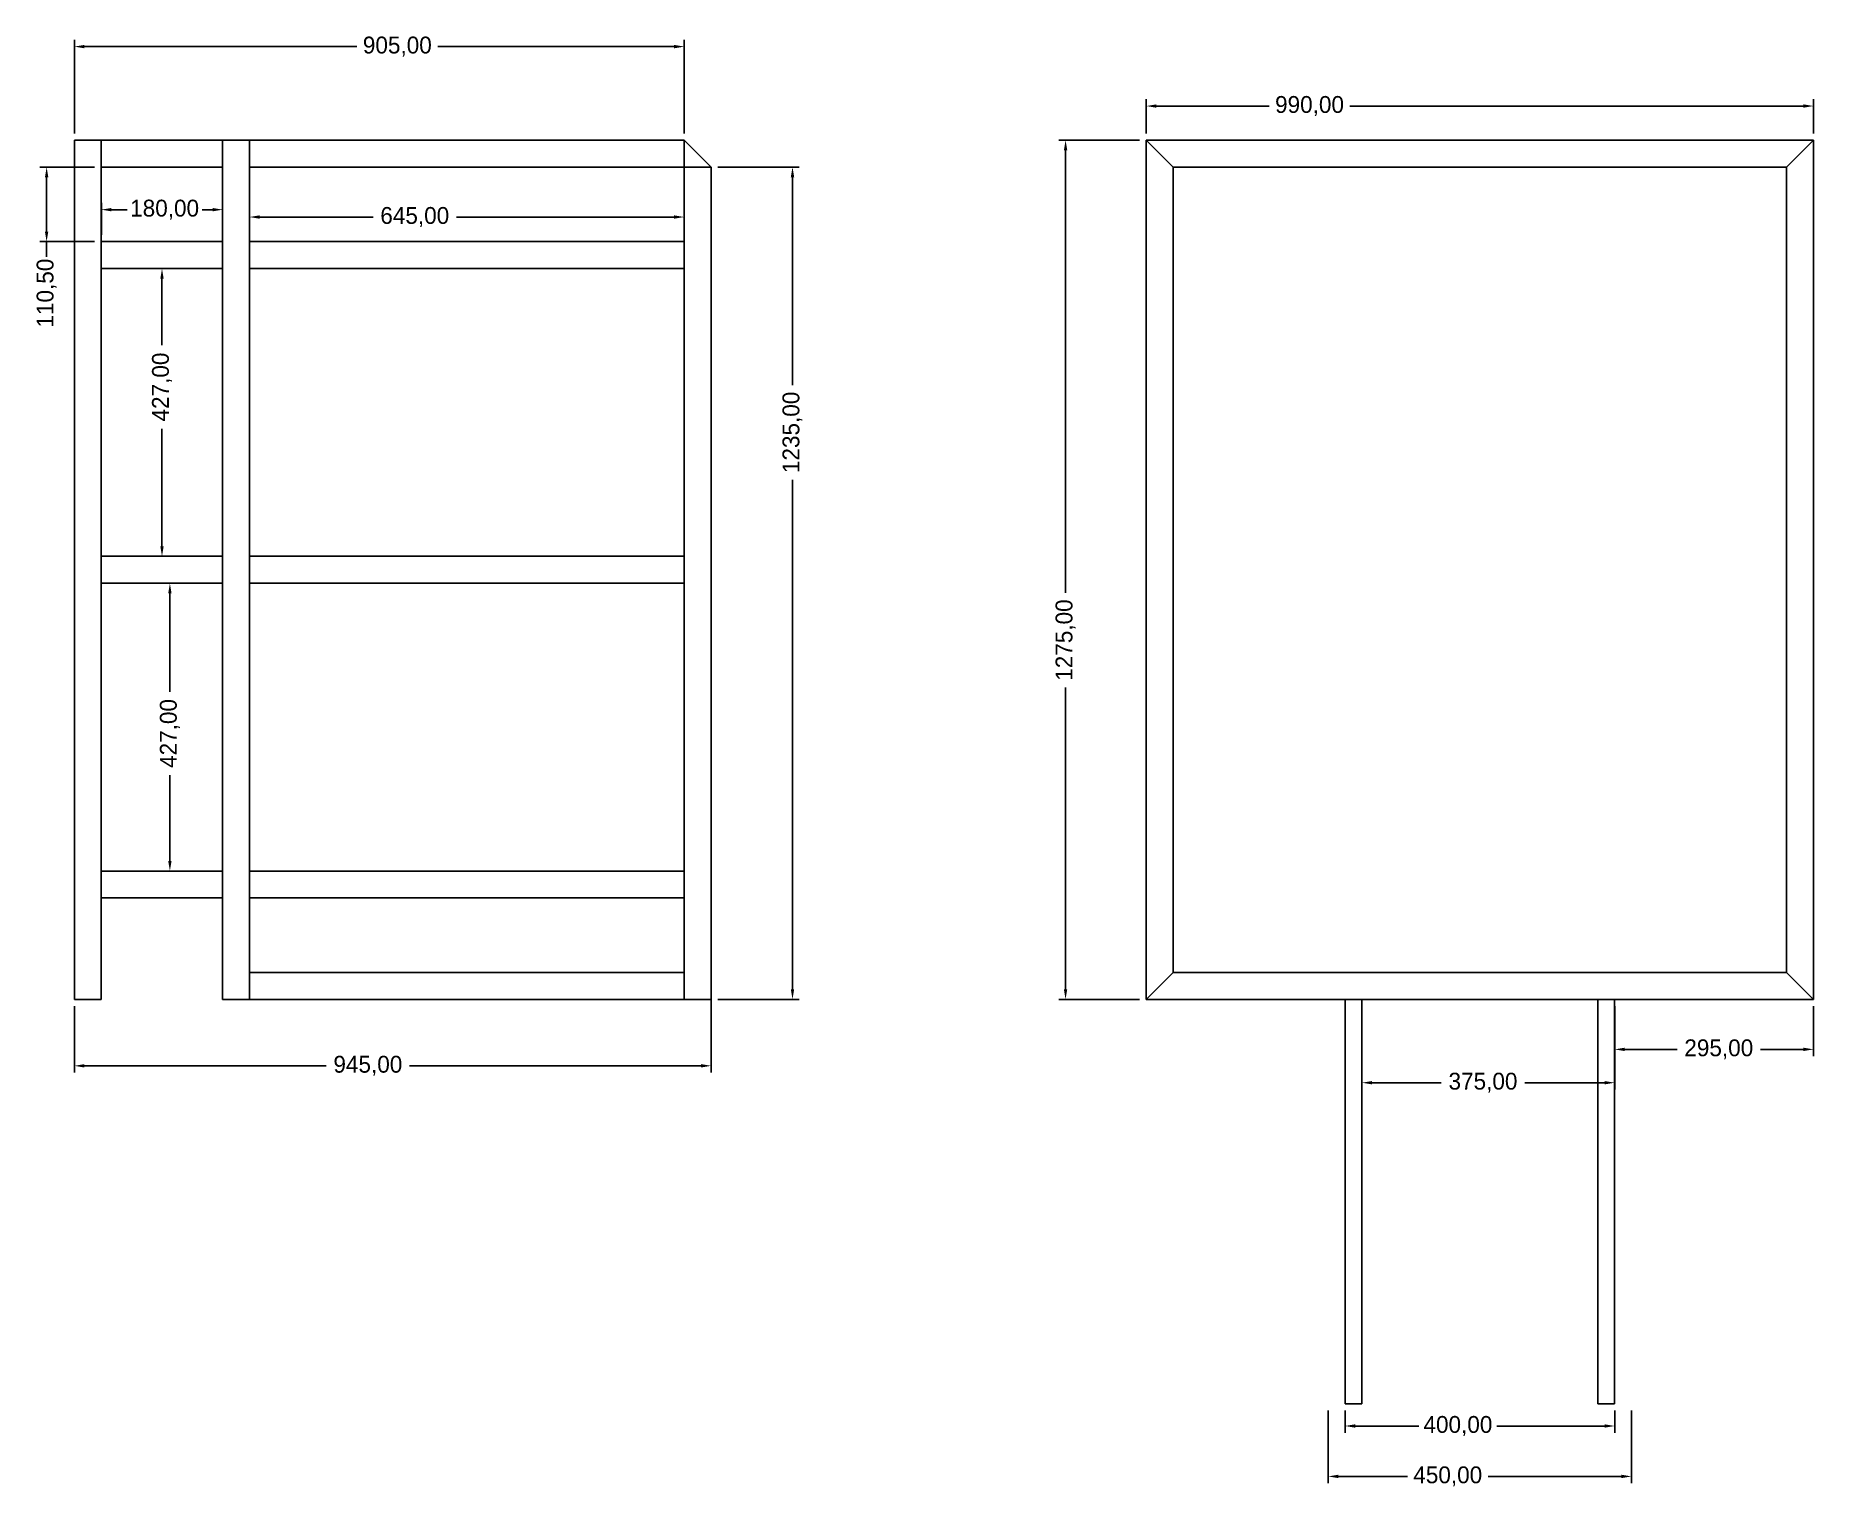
# Model space of a CAD drawing. Header units: millimetres. Extents: x 1539 to 19798, y -4932 to 6751.
# Drawn here: x 4827 to 7465, y -4569 to -2415 of the extents above; entities that cross this region are included whole.
import ezdxf

# ---------------------------------------------------------------- set-up
doc = ezdxf.new("R2010")
doc.units = ezdxf.units.MM
doc.header["$PDSIZE"] = -1
doc.dimstyles.new('ISO-25', dxfattribs={"dimtxt": 2.5, "dimasz": 2.5, "dimexe": 1.25, "dimexo": 0.625, "dimtad": 1, "dimtxsty": 'Standard', "dimcen": 2.5, "dimadec": 0, "dimazin": 0, "dimtfac": 1, "dimtmove": 0, "dimatfit": 3, "dimfxl": 1, "dimarcsym": 0})

msp = doc.modelspace()

# ---------------------------------------------------------------- blocks, each defined once
blk = doc.blocks.new('*D17')
at = {"color": 0, "lineweight": -2}
for p, q in [((6475.5, -2560), (6475.5, -2509.3)), ((6490.5, -2519.3), (6657.9, -2519.3)), ((7450.5, -2519.3), (6777.6, -2519.3)), ((7465.5, -2560), (7465.5, -2509.3))]:
    blk.add_line(p, q, dxfattribs=at)
at = {"color": 0}
for points in [[(6490.5, -2516.8), (6490.5, -2521.8), (6475.5, -2519.3)], [(7450.5, -2516.8), (7450.5, -2521.8), (7465.5, -2519.3)]]:
    blk.add_solid(points, dxfattribs=at)
at = {"layer": 'Defpoints', "color": 0}
for p in [(6475.5, -2519.3), (6475.5, -2570), (7465.5, -2570)]:
    blk.add_point(p, dxfattribs=at)
at = {"color": 0, "insert": (6717.7, -2519.3), "char_height": 25, "attachment_point": 5}
blk.add_mtext('990,00', dxfattribs=at)
blk = doc.blocks.new('*D18')
at = {"color": 0, "lineweight": -2}
for p, q in [((6465.5, -2570), (6345.7, -2570)), ((6355.7, -2585), (6355.7, -3241.6)), ((6355.7, -3830), (6355.7, -3382.1)), ((6465.5, -3845), (6345.7, -3845))]:
    blk.add_line(p, q, dxfattribs=at)
at = {"color": 0}
for points in [[(6353.2, -2585), (6358.2, -2585), (6355.7, -2570)], [(6353.2, -3830), (6358.2, -3830), (6355.7, -3845)]]:
    blk.add_solid(points, dxfattribs=at)
at = {"layer": 'Defpoints', "color": 0}
for p in [(6475.5, -2570), (6355.7, -3845), (6475.5, -3845)]:
    blk.add_point(p, dxfattribs=at)
at = {"color": 0, "insert": (6355.7, -3311.8), "char_height": 25, "attachment_point": 5, "rotation": 90}
blk.add_mtext('1275,00', dxfattribs=at)
blk = doc.blocks.new('*D19')
at = {"color": 0, "lineweight": -2}
for p, q in [((5839.9, -2610), (5960.5, -2610)), ((5950.5, -2625), (5950.5, -2933.4)), ((5950.5, -3830), (5950.5, -3073.9)), ((5839.9, -3845), (5960.5, -3845))]:
    blk.add_line(p, q, dxfattribs=at)
at = {"color": 0}
for points in [[(5948, -2625), (5953, -2625), (5950.5, -2610)], [(5948, -3830), (5953, -3830), (5950.5, -3845)]]:
    blk.add_solid(points, dxfattribs=at)
at = {"layer": 'Defpoints', "color": 0}
for p in [(5829.9, -2610), (5950.5, -2610), (5829.9, -3845)]:
    blk.add_point(p, dxfattribs=at)
at = {"color": 0, "insert": (5950.5, -3003.6), "char_height": 25, "attachment_point": 5, "rotation": 90}
blk.add_mtext('1235,00', dxfattribs=at)
blk = doc.blocks.new('*D20')
at = {"color": 0, "lineweight": -2}
for p, q in [((5144.9, -2710.5), (5144.9, -2674)), ((5159.9, -2684), (5328.1, -2684)), ((5774.9, -2684), (5452, -2684)), ((5789.9, -2710.5), (5789.9, -2674))]:
    blk.add_line(p, q, dxfattribs=at)
at = {"color": 0}
for points in [[(5159.9, -2681.5), (5159.9, -2686.5), (5144.9, -2684)], [(5774.9, -2681.5), (5774.9, -2686.5), (5789.9, -2684)]]:
    blk.add_solid(points, dxfattribs=at)
at = {"layer": 'Defpoints', "color": 0}
for p in [(5144.9, -2684), (5144.9, -2720.5), (5789.9, -2720.5)]:
    blk.add_point(p, dxfattribs=at)
at = {"color": 0, "insert": (5390, -2684), "char_height": 25, "attachment_point": 5}
blk.add_mtext('645,00', dxfattribs=at)
blk = doc.blocks.new('*D21')
at = {"color": 0, "lineweight": -2}
for p, q in [((4924.9, -2710.5), (4924.9, -2663.1)), ((5104.9, -2710.5), (5104.9, -2663.1)), ((4939.9, -2673.1), (4963.1, -2673.1)), ((5089.9, -2673.1), (5074.5, -2673.1))]:
    blk.add_line(p, q, dxfattribs=at)
at = {"color": 0}
for points in [[(4939.9, -2670.6), (4939.9, -2675.6), (4924.9, -2673.1)], [(5089.9, -2670.6), (5089.9, -2675.6), (5104.9, -2673.1)]]:
    blk.add_solid(points, dxfattribs=at)
at = {"layer": 'Defpoints', "color": 0}
for p in [(4924.9, -2673.1), (4924.9, -2720.5), (5104.9, -2720.5)]:
    blk.add_point(p, dxfattribs=at)
at = {"color": 0, "insert": (5018.8, -2673.1), "char_height": 25, "attachment_point": 5}
blk.add_mtext('180,00', dxfattribs=at)
blk = doc.blocks.new('*D22')
at = {"color": 0, "lineweight": -2}
for p, q in [((4914.9, -2610), (4833.7, -2610)), ((4843.7, -2625), (4843.7, -2705.5)), ((4914.9, -2720.5), (4833.7, -2720.5)), ((4843.7, -2720.5), (4843.7, -2743.3))]:
    blk.add_line(p, q, dxfattribs=at)
at = {"color": 0}
for points in [[(4841.2, -2625), (4846.2, -2625), (4843.7, -2610)], [(4841.2, -2705.5), (4846.2, -2705.5), (4843.7, -2720.5)]]:
    blk.add_solid(points, dxfattribs=at)
at = {"layer": 'Defpoints', "color": 0}
for p in [(4843.7, -2610), (4924.9, -2610), (4924.9, -2720.5)]:
    blk.add_point(p, dxfattribs=at)
at = {"color": 0, "insert": (4843.7, -2796.9), "char_height": 25, "attachment_point": 5, "rotation": 90}
blk.add_mtext('110,50', dxfattribs=at)
blk = doc.blocks.new('*D23')
at = {"color": 0, "lineweight": -2}
for p, q in [((5014.9, -2775.5), (5014.9, -2874.4)), ((5014.9, -3172.5), (5014.9, -2998.2)), ((5002.6, -3187.5), (5024.9, -3187.5))]:
    blk.add_line(p, q, dxfattribs=at)
at = {"color": 0}
for points in [[(5012.4, -2775.5), (5017.4, -2775.5), (5014.9, -2760.5)], [(5012.4, -3172.5), (5017.4, -3172.5), (5014.9, -3187.5)]]:
    blk.add_solid(points, dxfattribs=at)
at = {"layer": 'Defpoints', "color": 0}
for p in [(5014.9, -2760.5), (5014.9, -2760.5), (4992.6, -3187.5)]:
    blk.add_point(p, dxfattribs=at)
at = {"color": 0, "insert": (5014.9, -2936.3), "char_height": 25, "attachment_point": 5, "rotation": 90}
blk.add_mtext('427,00', dxfattribs=at)
blk = doc.blocks.new('*D24')
at = {"color": 0, "lineweight": -2}
for p, q in [((5035.7, -3227.5), (5016.6, -3227.5)), ((5026.6, -3242.5), (5026.6, -3388.5)), ((5026.6, -3639.5), (5026.6, -3512.4)), ((5035.7, -3654.5), (5016.6, -3654.5))]:
    blk.add_line(p, q, dxfattribs=at)
at = {"color": 0}
for points in [[(5024.1, -3242.5), (5029.1, -3242.5), (5026.6, -3227.5)], [(5024.1, -3639.5), (5029.1, -3639.5), (5026.6, -3654.5)]]:
    blk.add_solid(points, dxfattribs=at)
at = {"layer": 'Defpoints', "color": 0}
for p in [(5026.6, -3227.5), (5045.7, -3227.5), (5045.7, -3654.5)]:
    blk.add_point(p, dxfattribs=at)
at = {"color": 0, "insert": (5026.6, -3450.4), "char_height": 25, "attachment_point": 5, "rotation": 90}
blk.add_mtext('427,00', dxfattribs=at)
blk = doc.blocks.new('*D25')
at = {"color": 0, "lineweight": -2}
for p, q in [((5829.9, -3810.3), (5829.9, -3953.6)), ((4884.9, -3855), (4884.9, -3953.6)), ((4899.9, -3943.6), (5258.4, -3943.6)), ((5814.9, -3943.6), (5382.3, -3943.6))]:
    blk.add_line(p, q, dxfattribs=at)
at = {"color": 0}
for points in [[(4899.9, -3941.1), (4899.9, -3946.1), (4884.9, -3943.6)], [(5814.9, -3941.1), (5814.9, -3946.1), (5829.9, -3943.6)]]:
    blk.add_solid(points, dxfattribs=at)
at = {"layer": 'Defpoints', "color": 0}
for p in [(5829.9, -3800.3), (4884.9, -3845), (4884.9, -3943.6)]:
    blk.add_point(p, dxfattribs=at)
at = {"color": 0, "insert": (5320.4, -3943.6), "char_height": 25, "attachment_point": 5}
blk.add_mtext('945,00', dxfattribs=at)
blk = doc.blocks.new('*D26')
at = {"color": 0, "lineweight": -2}
for p, q in [((4884.9, -2560), (4884.9, -2421.1)), ((5789.9, -2560), (5789.9, -2421.1)), ((4899.9, -2431.1), (5304.2, -2431.1)), ((5774.9, -2431.1), (5424, -2431.1))]:
    blk.add_line(p, q, dxfattribs=at)
at = {"color": 0}
for points in [[(4899.9, -2428.6), (4899.9, -2433.6), (4884.9, -2431.1)], [(5774.9, -2428.6), (5774.9, -2433.6), (5789.9, -2431.1)]]:
    blk.add_solid(points, dxfattribs=at)
at = {"layer": 'Defpoints', "color": 0}
for p in [(4884.9, -2431.1), (4884.9, -2570), (5789.9, -2570)]:
    blk.add_point(p, dxfattribs=at)
at = {"color": 0, "insert": (5364.1, -2431.1), "char_height": 25, "attachment_point": 5}
blk.add_mtext('905,00', dxfattribs=at)
blk = doc.blocks.new('*D63')
at = {"color": 0, "lineweight": -2}
for p, q in [((6745.5, -4455), (6745.5, -4562.9)), ((7195.5, -4455), (7195.5, -4562.9)), ((6760.5, -4552.9), (6863, -4552.9)), ((7180.5, -4552.9), (6982.7, -4552.9))]:
    blk.add_line(p, q, dxfattribs=at)
at = {"color": 0}
for points in [[(6760.5, -4550.4), (6760.5, -4555.4), (6745.5, -4552.9)], [(7180.5, -4550.4), (7180.5, -4555.4), (7195.5, -4552.9)]]:
    blk.add_solid(points, dxfattribs=at)
at = {"layer": 'Defpoints', "color": 0}
for p in [(6745.5, -4445), (7195.5, -4445), (6745.5, -4552.9)]:
    blk.add_point(p, dxfattribs=at)
at = {"color": 0, "insert": (6922.8, -4552.9), "char_height": 25, "attachment_point": 5}
blk.add_mtext('450,00', dxfattribs=at)
blk = doc.blocks.new('*D68')
at = {"color": 0, "lineweight": -2}
for p, q in [((6795.5, -3855), (6795.5, -3978.7)), ((7170.5, -3855), (7170.5, -3978.7)), ((6810.5, -3968.7), (6913.2, -3968.7)), ((7155.5, -3968.7), (7037.1, -3968.7))]:
    blk.add_line(p, q, dxfattribs=at)
at = {"color": 0}
for points in [[(6810.5, -3966.2), (6810.5, -3971.2), (6795.5, -3968.7)], [(7155.5, -3966.2), (7155.5, -3971.2), (7170.5, -3968.7)]]:
    blk.add_solid(points, dxfattribs=at)
at = {"layer": 'Defpoints', "color": 0}
for p in [(6795.5, -3845), (7170.5, -3845), (6795.5, -3968.7)]:
    blk.add_point(p, dxfattribs=at)
at = {"color": 0, "insert": (6975.1, -3968.7), "char_height": 25, "attachment_point": 5}
blk.add_mtext('375,00', dxfattribs=at)
blk = doc.blocks.new('*D69')
at = {"color": 0, "lineweight": -2}
for p, q in [((6770.5, -4455), (6770.5, -4488.1)), ((7170.5, -4455), (7170.5, -4488.1)), ((6785.5, -4478.1), (6880.1, -4478.1)), ((7155.5, -4478.1), (6995.7, -4478.1))]:
    blk.add_line(p, q, dxfattribs=at)
at = {"color": 0}
for points in [[(6785.5, -4475.6), (6785.5, -4480.6), (6770.5, -4478.1)], [(7155.5, -4475.6), (7155.5, -4480.6), (7170.5, -4478.1)]]:
    blk.add_solid(points, dxfattribs=at)
at = {"layer": 'Defpoints', "color": 0}
for p in [(6770.5, -4445), (7170.5, -4445), (6770.5, -4478.1)]:
    blk.add_point(p, dxfattribs=at)
at = {"color": 0, "insert": (6937.9, -4478.1), "char_height": 25, "attachment_point": 5}
blk.add_mtext('400,00', dxfattribs=at)
blk = doc.blocks.new('*D70')
at = {"color": 0, "lineweight": -2}
for p, q in [((7170.5, -3855), (7170.5, -3929.2)), ((7465.5, -3855), (7465.5, -3929.2)), ((7185.5, -3919.2), (7263.1, -3919.2)), ((7450.5, -3919.2), (7386.9, -3919.2))]:
    blk.add_line(p, q, dxfattribs=at)
at = {"color": 0}
for points in [[(7185.5, -3916.7), (7185.5, -3921.7), (7170.5, -3919.2)], [(7450.5, -3916.7), (7450.5, -3921.7), (7465.5, -3919.2)]]:
    blk.add_solid(points, dxfattribs=at)
at = {"layer": 'Defpoints', "color": 0}
for p in [(7170.5, -3845), (7465.5, -3845), (7170.5, -3919.2)]:
    blk.add_point(p, dxfattribs=at)
at = {"color": 0, "insert": (7325, -3919.2), "char_height": 25, "attachment_point": 5}
blk.add_mtext('295,00', dxfattribs=at)

# ---------------------------------------------------------------- dimensions: what is measured, and where the dimension line sits
for base, p1, p2, picture, middle in [((4884.868, -2431.1056), (5789.868, -2570.0015), (4884.868, -2570.0015), '*D26', (5364.1019, -2431.1056)), ((6475.451, -2519.2523), (7465.451, -2570.0015), (6475.451, -2570.0015), '*D17', (6717.7321, -2519.2523)), ((4924.868, -2673.1254), (5104.868, -2720.5015), (4924.868, -2720.5015), '*D21', (5018.7821, -2673.1254)), ((5144.868, -2683.9927), (5789.868, -2720.5015), (5144.868, -2720.5015), '*D20', (5390.0302, -2683.9927)), ((4884.868, -3943.62), (5829.868, -3800.327), (4884.868, -3845.0015), '*D25', (5320.3867, -3943.62)), ((6795.451, -3968.7439), (7170.451, -3845.0015), (6795.451, -3845.0015), '*D68', (6975.1466, -3968.7439)), ((7170.451, -3919.1897), (7465.451, -3845.0015), (7170.451, -3845.0015), '*D70', (7324.9948, -3919.1897)), ((6745.451, -4552.8761), (7195.451, -4445.0015), (6745.451, -4445.0015), '*D63', (6922.8483, -4552.8761)), ((6770.451, -4478.0519), (7170.451, -4445.0015), (6770.451, -4445.0015), '*D69', (6937.9094, -4478.0519))]:
    dim = msp.add_linear_dim(base=base, p1=p1, p2=p2, dimstyle='ISO-25', override={"dimtxt": 25, "dimasz": 15, "dimexe": 10, "dimexo": 10, "dimgap": 1.524, "dimtad": 0, "dimzin": 0, "dimadec": 2, "dimtzin": 0})
    dim.commit()
    dim.dimension.update_dxf_attribs({"geometry": picture, "text_midpoint": middle, "dimtype": 160})
for base, p1, p2, picture, middle in [((6355.6932, -3845.0015), (6475.451, -2570.0015), (6475.451, -3845.0015), '*D18', (6355.6932, -3311.8246)), ((4843.6961, -2610.0015), (4924.868, -2720.5015), (4924.868, -2610.0015), '*D22', (4843.6961, -2796.9003)), ((5950.4901, -2610.0015), (5829.868, -3845.0015), (5829.868, -2610.0015), '*D19', (5950.4901, -3003.65)), ((5014.868, -2760.5015), (4992.6482, -3187.5015), (5014.868, -2760.5015), '*D23', (5014.868, -2936.3087)), ((5026.6394, -3227.5015), (5045.6565, -3654.5015), (5045.6565, -3227.5015), '*D24', (5026.6394, -3450.4429))]:
    dim = msp.add_linear_dim(base=base, p1=p1, p2=p2, angle=90, dimstyle='ISO-25', override={"dimtxt": 25, "dimasz": 15, "dimexe": 10, "dimexo": 10, "dimgap": 1.524, "dimtad": 0, "dimzin": 0, "dimadec": 2, "dimtzin": 0})
    dim.commit()
    dim.dimension.update_dxf_attribs({"geometry": picture, "text_midpoint": middle, "dimtype": 160})

# ---------------------------------------------------------------- linework, layer by layer
for p, q in [((4884.868, -3845.0015), (4884.868, -2570.0015)), ((4884.868, -2570.0015), (4924.868, -2570.0015)), ((4924.868, -3845.0015), (4924.868, -2570.0015)), ((5104.868, -2570.0015), (4924.868, -2570.0015)), ((5104.868, -3845.0015), (5104.868, -2570.0015)), ((5104.868, -2570.0015), (5144.868, -2570.0015)), ((5144.868, -3845.0015), (5144.868, -2570.0015)), ((5789.868, -2570.0015), (5144.868, -2570.0015)), ((5789.868, -3845.0015), (5789.868, -2570.0015)), ((5829.868, -2610.0015), (5789.868, -2570.0015)), ((6475.451, -3845.0015), (6475.451, -2570.0015)), ((6515.451, -2570.0015), (6475.451, -2570.0015)), ((6515.451, -2610.0015), (6475.451, -2570.0015)), ((7425.451, -2570.0015), (6515.451, -2570.0015)), ((7465.451, -2570.0015), (7425.451, -2570.0015)), ((7425.451, -2610.0015), (7465.451, -2570.0015)), ((7465.451, -3845.0015), (7465.451, -2570.0015)), ((7465.451, -3845.0015), (7465.451, -2570.0015)), ((5104.868, -2610.0015), (4924.868, -2610.0015)), ((5789.868, -2610.0015), (5144.868, -2610.0015)), ((5789.868, -2610.0015), (5829.868, -2610.0015)), ((5829.868, -3845.0015), (5829.868, -2610.0015)), ((6515.451, -3805.0015), (6515.451, -2610.0015)), ((7425.451, -2610.0015), (6515.451, -2610.0015)), ((7425.451, -3805.0015), (7425.451, -2610.0015)), ((5104.868, -2720.5015), (4924.868, -2720.5015)), ((5789.868, -2720.5015), (5144.868, -2720.5015)), ((5104.868, -2760.5015), (4924.868, -2760.5015)), ((5789.868, -2760.5015), (5144.868, -2760.5015)), ((5104.868, -3187.5015), (4924.868, -3187.5015)), ((5789.868, -3187.5015), (5144.868, -3187.5015)), ((5104.868, -3227.5015), (4924.868, -3227.5015)), ((5789.868, -3227.5015), (5144.868, -3227.5015)), ((5104.868, -3654.5015), (4924.868, -3654.5015)), ((5789.868, -3654.5015), (5144.868, -3654.5015)), ((5104.868, -3694.5015), (4924.868, -3694.5015)), ((5789.868, -3694.5015), (5144.868, -3694.5015)), ((5789.868, -3805.0015), (5144.868, -3805.0015)), ((6475.451, -3845.0015), (6515.451, -3805.0015)), ((7425.451, -3805.0015), (6515.451, -3805.0015)), ((7425.451, -3805.0015), (7465.451, -3845.0015)), ((4884.868, -3845.0015), (4924.868, -3845.0015)), ((5104.868, -3845.0015), (5144.868, -3845.0015)), ((5789.868, -3845.0015), (5144.868, -3845.0015)), ((5789.868, -3845.0015), (5829.868, -3845.0015)), ((6515.451, -3845.0015), (6475.451, -3845.0015)), ((7425.451, -3845.0015), (6515.451, -3845.0015)), ((6770.451, -3845.0015), (6770.451, -4445.0015)), ((6795.451, -3845.0015), (6795.451, -4445.0015)), ((7145.451, -3845.0015), (7145.451, -4445.0015)), ((7170.451, -3845.0015), (7170.451, -4445.0015)), ((7465.451, -3845.0015), (7425.451, -3845.0015)), ((6770.451, -4445.0015), (6795.451, -4445.0015)), ((7145.451, -4445.0015), (7170.451, -4445.0015))]:
    msp.add_line(p, q)

msp.set_redraw_order([(e.dxf.handle, doc.entitydb.next_handle()) for e in msp.query("TEXT MTEXT ATTDEF DIMENSION ARC_DIMENSION")])  # texts and dimensions are drawn at this point

doc.saveas('drawing.dxf')
